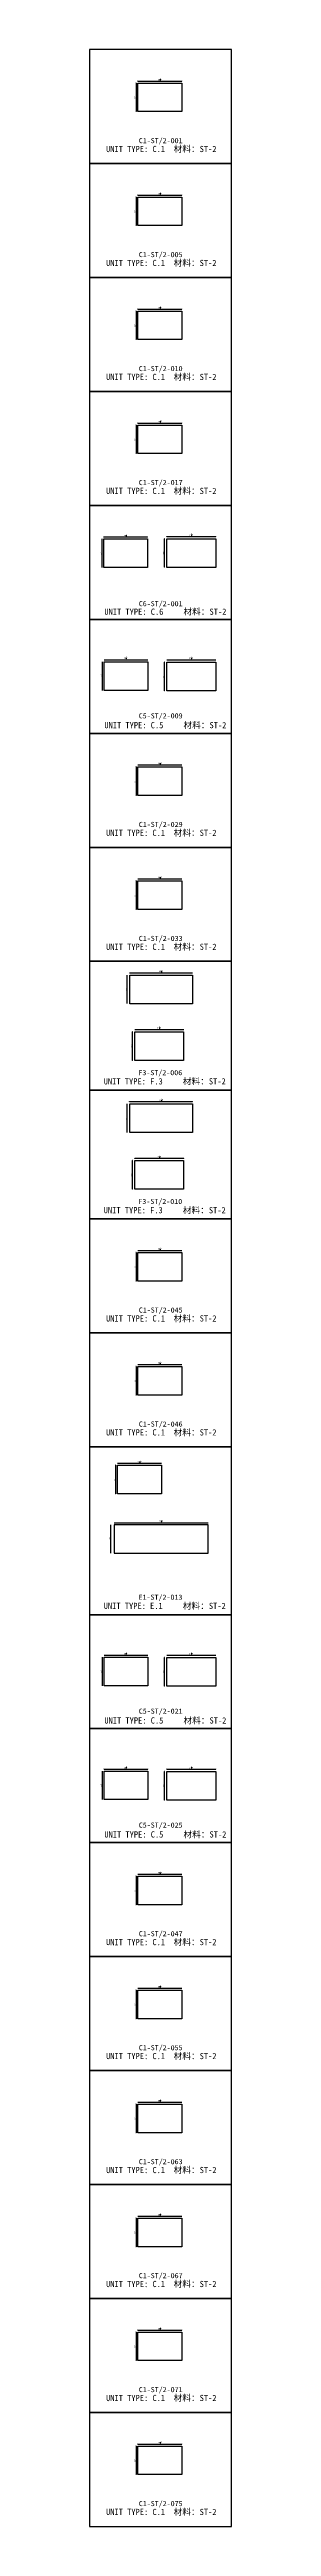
# Model space of a CAD drawing. Header units: millimetres. Extents: x -46966 to 138077, y -48408 to 2116.
# Drawn here: x -30747 to -27955, y -47972 to 483 of the extents above; entities that cross this region are included whole.
import ezdxf
from ezdxf.enums import TextEntityAlignment as Align

# ---------------------------------------------------------------- set-up
doc = ezdxf.new("R2010")
doc.units = ezdxf.units.MM
doc.layers.add('PART_NUMBER', color=3, linetype='Continuous')
doc.styles.add('样式 1', font='')
doc.styles.get('样式 1').set_extended_font_data('NSimSun')
doc.dimstyles.new('副本 ISO-25', dxfattribs={"dimtxt": 25, "dimasz": 10, "dimexe": 1.5, "dimexo": 0.5, "dimtad": 1, "dimlfac": 0.03937, "dimlunit": 5, "dimtxsty": '样式 1', "dimblk": 'ARCHTICK', "dimcen": 2.5, "dimclrd": 256, "dimclrt": 1, "dimazin": 3, "dimtfac": 1, "dimtmove": 0, "dimatfit": 3, "dimfxlon": 1})

# ---------------------------------------------------------------- blocks, each defined once
blk = doc.blocks.new('_ArchTick')
at = {"color": 0, "linetype": 'ByBlock', "const_width": 0.15}
blk.add_lwpolyline([(-0.5, -0.5), (0.5, 0.5)], dxfattribs=at)
blk = doc.blocks.new('*D211')
at = {"color": 0, "lineweight": -2, "transparency": 16777216}
for p, q in [((-29794, -135), (-29794, -132)), ((-28934, -135), (-28934, -132))]:
    blk.add_line(p, q, dxfattribs=at)
at = {"lineweight": -2, "transparency": 16777216}
blk.add_line((-29794, -134), (-28934, -134), dxfattribs=at)
at = {"layer": 'Defpoints', "color": 0, "transparency": 16777216}
for p in [(-29794, -173), (-28934, -134), (-28934, -173)]:
    blk.add_point(p, dxfattribs=at)
at = {"lineweight": -2, "transparency": 16777216, "xscale": 10, "yscale": 10, "zscale": 10, "rotation": 180}
blk.add_blockref('_ArchTick', (-29794, -134), dxfattribs=at)
at = {"lineweight": -2, "transparency": 16777216, "xscale": 10, "yscale": 10, "zscale": 10}
blk.add_blockref('_ArchTick', (-28934, -134), dxfattribs=at)
at = {"color": 1, "transparency": 16777216, "insert": (-29364, -105), "char_height": 25, "attachment_point": 5, "style": '样式 1'}
blk.add_mtext('\\A1;33{\\H1x;\\S7/8;}"', dxfattribs=at)
blk = doc.blocks.new('*D212')
at = {"color": 0, "lineweight": -2, "transparency": 16777216}
for p, q in [((-29830, -173), (-29832, -173)), ((-29830, -732), (-29832, -732))]:
    blk.add_line(p, q, dxfattribs=at)
at = {"lineweight": -2, "transparency": 16777216}
blk.add_line((-29831, -173), (-29831, -732), dxfattribs=at)
at = {"layer": 'Defpoints', "color": 0, "transparency": 16777216}
for p in [(-29794, -173), (-29831, -732), (-29794, -732)]:
    blk.add_point(p, dxfattribs=at)
at = {"lineweight": -2, "transparency": 16777216, "xscale": 10, "yscale": 10, "zscale": 10}
for p, rotation in [((-29831, -173), 90), ((-29831, -732), 270)]:
    blk.add_blockref('_ArchTick', p, dxfattribs=dict(at, rotation=rotation))
at = {"color": 1, "transparency": 16777216, "insert": (-29844, -453), "char_height": 25, "attachment_point": 5, "rotation": 90, "style": '样式 1'}
blk.add_mtext('\\A1;22"', dxfattribs=at)
blk = doc.blocks.new('*D220')
at = {"color": 0, "lineweight": -2, "transparency": 16777216}
for p, q in [((-29794, -2364), (-29794, -2362)), ((-28934, -2364), (-28934, -2362))]:
    blk.add_line(p, q, dxfattribs=at)
at = {"lineweight": -2, "transparency": 16777216}
blk.add_line((-29794, -2363), (-28934, -2363), dxfattribs=at)
at = {"layer": 'Defpoints', "color": 0, "transparency": 16777216}
for p in [(-29794, -2403), (-28934, -2363), (-28934, -2403)]:
    blk.add_point(p, dxfattribs=at)
at = {"lineweight": -2, "transparency": 16777216, "xscale": 10, "yscale": 10, "zscale": 10, "rotation": 180}
blk.add_blockref('_ArchTick', (-29794, -2363), dxfattribs=at)
at = {"lineweight": -2, "transparency": 16777216, "xscale": 10, "yscale": 10, "zscale": 10}
blk.add_blockref('_ArchTick', (-28934, -2363), dxfattribs=at)
at = {"color": 1, "transparency": 16777216, "insert": (-29364, -2334), "char_height": 25, "attachment_point": 5, "style": '样式 1'}
blk.add_mtext('\\A1;33{\\H1x;\\S7/8;}"', dxfattribs=at)
blk = doc.blocks.new('*D221')
at = {"color": 0, "lineweight": -2, "transparency": 16777216}
for p, q in [((-29830, -2403), (-29832, -2403)), ((-29830, -2962), (-29832, -2962))]:
    blk.add_line(p, q, dxfattribs=at)
at = {"lineweight": -2, "transparency": 16777216}
blk.add_line((-29831, -2403), (-29831, -2962), dxfattribs=at)
at = {"layer": 'Defpoints', "color": 0, "transparency": 16777216}
for p in [(-29794, -2403), (-29831, -2962), (-29794, -2962)]:
    blk.add_point(p, dxfattribs=at)
at = {"lineweight": -2, "transparency": 16777216, "xscale": 10, "yscale": 10, "zscale": 10}
for p, rotation in [((-29831, -2403), 90), ((-29831, -2962), 270)]:
    blk.add_blockref('_ArchTick', p, dxfattribs=dict(at, rotation=rotation))
at = {"color": 1, "transparency": 16777216, "insert": (-29844, -2682), "char_height": 25, "attachment_point": 5, "rotation": 90, "style": '样式 1'}
blk.add_mtext('\\A1;22"', dxfattribs=at)
blk = doc.blocks.new('*D229')
at = {"color": 0, "lineweight": -2, "transparency": 16777216}
for p, q in [((-29794, -4594), (-29794, -4592)), ((-28934, -4594), (-28934, -4592))]:
    blk.add_line(p, q, dxfattribs=at)
at = {"lineweight": -2, "transparency": 16777216}
blk.add_line((-29794, -4593), (-28934, -4593), dxfattribs=at)
at = {"layer": 'Defpoints', "color": 0, "transparency": 16777216}
for p in [(-29794, -4632), (-28934, -4593), (-28934, -4632)]:
    blk.add_point(p, dxfattribs=at)
at = {"lineweight": -2, "transparency": 16777216, "xscale": 10, "yscale": 10, "zscale": 10, "rotation": 180}
blk.add_blockref('_ArchTick', (-29794, -4593), dxfattribs=at)
at = {"lineweight": -2, "transparency": 16777216, "xscale": 10, "yscale": 10, "zscale": 10}
blk.add_blockref('_ArchTick', (-28934, -4593), dxfattribs=at)
at = {"color": 1, "transparency": 16777216, "insert": (-29364, -4564), "char_height": 25, "attachment_point": 5, "style": '样式 1'}
blk.add_mtext('\\A1;33{\\H1x;\\S7/8;}"', dxfattribs=at)
blk = doc.blocks.new('*D230')
at = {"color": 0, "lineweight": -2, "transparency": 16777216}
for p, q in [((-29830, -4632), (-29832, -4632)), ((-29830, -5191), (-29832, -5191))]:
    blk.add_line(p, q, dxfattribs=at)
at = {"lineweight": -2, "transparency": 16777216}
blk.add_line((-29831, -4632), (-29831, -5191), dxfattribs=at)
at = {"layer": 'Defpoints', "color": 0, "transparency": 16777216}
for p in [(-29794, -4632), (-29831, -5191), (-29794, -5191)]:
    blk.add_point(p, dxfattribs=at)
at = {"lineweight": -2, "transparency": 16777216, "xscale": 10, "yscale": 10, "zscale": 10}
for p, rotation in [((-29831, -4632), 90), ((-29831, -5191), 270)]:
    blk.add_blockref('_ArchTick', p, dxfattribs=dict(at, rotation=rotation))
at = {"color": 1, "transparency": 16777216, "insert": (-29844, -4912), "char_height": 25, "attachment_point": 5, "rotation": 90, "style": '样式 1'}
blk.add_mtext('\\A1;22"', dxfattribs=at)
blk = doc.blocks.new('*D238')
at = {"color": 0, "lineweight": -2, "transparency": 16777216}
for p, q in [((-29794, -6824), (-29794, -6821)), ((-28934, -6824), (-28934, -6821))]:
    blk.add_line(p, q, dxfattribs=at)
at = {"lineweight": -2, "transparency": 16777216}
blk.add_line((-29794, -6823), (-28934, -6823), dxfattribs=at)
at = {"layer": 'Defpoints', "color": 0, "transparency": 16777216}
for p in [(-29794, -6862), (-28934, -6823), (-28934, -6862)]:
    blk.add_point(p, dxfattribs=at)
at = {"lineweight": -2, "transparency": 16777216, "xscale": 10, "yscale": 10, "zscale": 10, "rotation": 180}
blk.add_blockref('_ArchTick', (-29794, -6823), dxfattribs=at)
at = {"lineweight": -2, "transparency": 16777216, "xscale": 10, "yscale": 10, "zscale": 10}
blk.add_blockref('_ArchTick', (-28934, -6823), dxfattribs=at)
at = {"color": 1, "transparency": 16777216, "insert": (-29364, -6794), "char_height": 25, "attachment_point": 5, "style": '样式 1'}
blk.add_mtext('\\A1;33{\\H1x;\\S7/8;}"', dxfattribs=at)
blk = doc.blocks.new('*D239')
at = {"color": 0, "lineweight": -2, "transparency": 16777216}
for p, q in [((-29830, -6862), (-29832, -6862)), ((-29830, -7421), (-29832, -7421))]:
    blk.add_line(p, q, dxfattribs=at)
at = {"lineweight": -2, "transparency": 16777216}
blk.add_line((-29831, -6862), (-29831, -7421), dxfattribs=at)
at = {"layer": 'Defpoints', "color": 0, "transparency": 16777216}
for p in [(-29794, -6862), (-29831, -7421), (-29794, -7421)]:
    blk.add_point(p, dxfattribs=at)
at = {"lineweight": -2, "transparency": 16777216, "xscale": 10, "yscale": 10, "zscale": 10}
for p, rotation in [((-29831, -6862), 90), ((-29831, -7421), 270)]:
    blk.add_blockref('_ArchTick', p, dxfattribs=dict(at, rotation=rotation))
at = {"color": 1, "transparency": 16777216, "insert": (-29844, -7141), "char_height": 25, "attachment_point": 5, "rotation": 90, "style": '样式 1'}
blk.add_mtext('\\A1;22"', dxfattribs=at)
blk = doc.blocks.new('*D250')
at = {"color": 0, "lineweight": -2, "transparency": 16777216}
for p, q in [((-30459, -11456), (-30459, -11453)), ((-29598, -11456), (-29598, -11453))]:
    blk.add_line(p, q, dxfattribs=at)
at = {"lineweight": -2, "transparency": 16777216}
blk.add_line((-30459, -11455), (-29598, -11455), dxfattribs=at)
at = {"layer": 'Defpoints', "color": 0, "transparency": 16777216}
for p in [(-30459, -11494), (-29598, -11455), (-29598, -11494)]:
    blk.add_point(p, dxfattribs=at)
at = {"lineweight": -2, "transparency": 16777216, "xscale": 10, "yscale": 10, "zscale": 10, "rotation": 180}
blk.add_blockref('_ArchTick', (-30459, -11455), dxfattribs=at)
at = {"lineweight": -2, "transparency": 16777216, "xscale": 10, "yscale": 10, "zscale": 10}
blk.add_blockref('_ArchTick', (-29598, -11455), dxfattribs=at)
at = {"color": 1, "transparency": 16777216, "insert": (-30029, -11426), "char_height": 25, "attachment_point": 5, "style": '样式 1'}
blk.add_mtext('\\A1;33{\\H1x;\\S7/8;}"', dxfattribs=at)
blk = doc.blocks.new('*D251')
at = {"color": 0, "lineweight": -2, "transparency": 16777216}
for p, q in [((-30494, -11494), (-30497, -11494)), ((-30494, -12053), (-30497, -12053))]:
    blk.add_line(p, q, dxfattribs=at)
at = {"lineweight": -2, "transparency": 16777216}
blk.add_line((-30495, -11494), (-30495, -12053), dxfattribs=at)
at = {"layer": 'Defpoints', "color": 0, "transparency": 16777216}
for p in [(-30459, -11494), (-30495, -12053), (-30459, -12053)]:
    blk.add_point(p, dxfattribs=at)
at = {"lineweight": -2, "transparency": 16777216, "xscale": 10, "yscale": 10, "zscale": 10}
for p, rotation in [((-30495, -11494), 90), ((-30495, -12053), 270)]:
    blk.add_blockref('_ArchTick', p, dxfattribs=dict(at, rotation=rotation))
at = {"color": 1, "transparency": 16777216, "insert": (-30508, -11774), "char_height": 25, "attachment_point": 5, "rotation": 90, "style": '样式 1'}
blk.add_mtext('\\A1;22"', dxfattribs=at)
blk = doc.blocks.new('*D252')
at = {"color": 0, "lineweight": -2, "transparency": 16777216}
for p, q in [((-29227, -11456), (-29227, -11453)), ((-28268, -11456), (-28268, -11453))]:
    blk.add_line(p, q, dxfattribs=at)
at = {"lineweight": -2, "transparency": 16777216}
blk.add_line((-29227, -11455), (-28268, -11455), dxfattribs=at)
at = {"layer": 'Defpoints', "color": 0, "transparency": 16777216}
for p in [(-29227, -11502), (-28268, -11455), (-28268, -11502)]:
    blk.add_point(p, dxfattribs=at)
at = {"lineweight": -2, "transparency": 16777216, "xscale": 10, "yscale": 10, "zscale": 10, "rotation": 180}
blk.add_blockref('_ArchTick', (-29227, -11455), dxfattribs=at)
at = {"lineweight": -2, "transparency": 16777216, "xscale": 10, "yscale": 10, "zscale": 10}
blk.add_blockref('_ArchTick', (-28268, -11455), dxfattribs=at)
at = {"color": 1, "transparency": 16777216, "insert": (-28748, -11426), "char_height": 25, "attachment_point": 5, "style": '样式 1'}
blk.add_mtext('\\A1;37{\\H1x;\\S3/4;}"', dxfattribs=at)
blk = doc.blocks.new('*D253')
at = {"color": 0, "lineweight": -2, "transparency": 16777216}
for p, q in [((-29274, -11502), (-29277, -11502)), ((-29274, -12061), (-29277, -12061))]:
    blk.add_line(p, q, dxfattribs=at)
at = {"lineweight": -2, "transparency": 16777216}
blk.add_line((-29275, -12061), (-29275, -11502), dxfattribs=at)
at = {"layer": 'Defpoints', "color": 0, "transparency": 16777216}
for p in [(-29275, -11502), (-29227, -11502), (-29227, -12061)]:
    blk.add_point(p, dxfattribs=at)
at = {"lineweight": -2, "transparency": 16777216, "xscale": 10, "yscale": 10, "zscale": 10}
for p, rotation in [((-29275, -11502), 90), ((-29275, -12061), 270)]:
    blk.add_blockref('_ArchTick', p, dxfattribs=dict(at, rotation=rotation))
at = {"color": 1, "transparency": 16777216, "insert": (-29288, -11781), "char_height": 25, "attachment_point": 5, "rotation": 90, "style": '样式 1'}
blk.add_mtext('\\A1;22"', dxfattribs=at)
blk = doc.blocks.new('*D248')
at = {"color": 0, "lineweight": -2, "transparency": 16777216}
for p, q in [((-30464, -9053), (-30464, -9051)), ((-29603, -9053), (-29603, -9051))]:
    blk.add_line(p, q, dxfattribs=at)
at = {"lineweight": -2, "transparency": 16777216}
blk.add_line((-30464, -9052), (-29603, -9052), dxfattribs=at)
at = {"layer": 'Defpoints', "color": 0, "transparency": 16777216}
for p in [(-30464, -9092), (-29603, -9052), (-29603, -9092)]:
    blk.add_point(p, dxfattribs=at)
at = {"lineweight": -2, "transparency": 16777216, "xscale": 10, "yscale": 10, "zscale": 10, "rotation": 180}
blk.add_blockref('_ArchTick', (-30464, -9052), dxfattribs=at)
at = {"lineweight": -2, "transparency": 16777216, "xscale": 10, "yscale": 10, "zscale": 10}
blk.add_blockref('_ArchTick', (-29603, -9052), dxfattribs=at)
at = {"color": 1, "transparency": 16777216, "insert": (-30034, -9023), "char_height": 25, "attachment_point": 5, "style": '样式 1'}
blk.add_mtext('\\A1;33{\\H1x;\\S7/8;}"', dxfattribs=at)
blk = doc.blocks.new('*D249')
at = {"color": 0, "lineweight": -2, "transparency": 16777216}
for p, q in [((-30500, -9092), (-30502, -9092)), ((-30500, -9650), (-30502, -9650))]:
    blk.add_line(p, q, dxfattribs=at)
at = {"lineweight": -2, "transparency": 16777216}
blk.add_line((-30501, -9092), (-30501, -9650), dxfattribs=at)
at = {"layer": 'Defpoints', "color": 0, "transparency": 16777216}
for p in [(-30464, -9092), (-30501, -9650), (-30464, -9650)]:
    blk.add_point(p, dxfattribs=at)
at = {"lineweight": -2, "transparency": 16777216, "xscale": 10, "yscale": 10, "zscale": 10}
for p, rotation in [((-30501, -9092), 90), ((-30501, -9650), 270)]:
    blk.add_blockref('_ArchTick', p, dxfattribs=dict(at, rotation=rotation))
at = {"color": 1, "transparency": 16777216, "insert": (-30514, -9371), "char_height": 25, "attachment_point": 5, "rotation": 90, "style": '样式 1'}
blk.add_mtext('\\A1;22"', dxfattribs=at)
blk = doc.blocks.new('*D258')
at = {"color": 0, "lineweight": -2, "transparency": 16777216}
for p, q in [((-29227, -9042), (-29227, -9039)), ((-28268, -9042), (-28268, -9039))]:
    blk.add_line(p, q, dxfattribs=at)
at = {"lineweight": -2, "transparency": 16777216}
blk.add_line((-29227, -9041), (-28268, -9041), dxfattribs=at)
at = {"layer": 'Defpoints', "color": 0, "transparency": 16777216}
for p in [(-29227, -9088), (-28268, -9041), (-28268, -9088)]:
    blk.add_point(p, dxfattribs=at)
at = {"lineweight": -2, "transparency": 16777216, "xscale": 10, "yscale": 10, "zscale": 10, "rotation": 180}
blk.add_blockref('_ArchTick', (-29227, -9041), dxfattribs=at)
at = {"lineweight": -2, "transparency": 16777216, "xscale": 10, "yscale": 10, "zscale": 10}
blk.add_blockref('_ArchTick', (-28268, -9041), dxfattribs=at)
at = {"color": 1, "transparency": 16777216, "insert": (-28748, -9012), "char_height": 25, "attachment_point": 5, "style": '样式 1'}
blk.add_mtext('\\A1;37{\\H1x;\\S3/4;}"', dxfattribs=at)
blk = doc.blocks.new('*D259')
at = {"color": 0, "lineweight": -2, "transparency": 16777216}
for p, q in [((-29274, -9088), (-29277, -9088)), ((-29274, -9646), (-29277, -9646))]:
    blk.add_line(p, q, dxfattribs=at)
at = {"lineweight": -2, "transparency": 16777216}
blk.add_line((-29275, -9646), (-29275, -9088), dxfattribs=at)
at = {"layer": 'Defpoints', "color": 0, "transparency": 16777216}
for p in [(-29275, -9088), (-29227, -9088), (-29227, -9646)]:
    blk.add_point(p, dxfattribs=at)
at = {"lineweight": -2, "transparency": 16777216, "xscale": 10, "yscale": 10, "zscale": 10}
for p, rotation in [((-29275, -9088), 90), ((-29275, -9646), 270)]:
    blk.add_blockref('_ArchTick', p, dxfattribs=dict(at, rotation=rotation))
at = {"color": 1, "transparency": 16777216, "insert": (-29288, -9367), "char_height": 25, "attachment_point": 5, "rotation": 90, "style": '样式 1'}
blk.add_mtext('\\A1;22"', dxfattribs=at)
blk = doc.blocks.new('*D270')
at = {"color": 0, "lineweight": -2, "transparency": 16777216}
for p, q in [((-29794, -13512), (-29794, -13510)), ((-28934, -13512), (-28934, -13510))]:
    blk.add_line(p, q, dxfattribs=at)
at = {"lineweight": -2, "transparency": 16777216}
blk.add_line((-29794, -13511), (-28934, -13511), dxfattribs=at)
at = {"layer": 'Defpoints', "color": 0, "transparency": 16777216}
for p in [(-29794, -13551), (-28934, -13511), (-28934, -13551)]:
    blk.add_point(p, dxfattribs=at)
at = {"lineweight": -2, "transparency": 16777216, "xscale": 10, "yscale": 10, "zscale": 10, "rotation": 180}
blk.add_blockref('_ArchTick', (-29794, -13511), dxfattribs=at)
at = {"lineweight": -2, "transparency": 16777216, "xscale": 10, "yscale": 10, "zscale": 10}
blk.add_blockref('_ArchTick', (-28934, -13511), dxfattribs=at)
at = {"color": 1, "transparency": 16777216, "insert": (-29364, -13482), "char_height": 25, "attachment_point": 5, "style": '样式 1'}
blk.add_mtext('\\A1;33{\\H1x;\\S7/8;}"', dxfattribs=at)
blk = doc.blocks.new('*D271')
at = {"color": 0, "lineweight": -2, "transparency": 16777216}
for p, q in [((-29830, -13551), (-29832, -13551)), ((-29830, -14110), (-29832, -14110))]:
    blk.add_line(p, q, dxfattribs=at)
at = {"lineweight": -2, "transparency": 16777216}
blk.add_line((-29831, -13551), (-29831, -14110), dxfattribs=at)
at = {"layer": 'Defpoints', "color": 0, "transparency": 16777216}
for p in [(-29794, -13551), (-29831, -14110), (-29794, -14110)]:
    blk.add_point(p, dxfattribs=at)
at = {"lineweight": -2, "transparency": 16777216, "xscale": 10, "yscale": 10, "zscale": 10}
for p, rotation in [((-29831, -13551), 90), ((-29831, -14110), 270)]:
    blk.add_blockref('_ArchTick', p, dxfattribs=dict(at, rotation=rotation))
at = {"color": 1, "transparency": 16777216, "insert": (-29844, -13830), "char_height": 25, "attachment_point": 5, "rotation": 90, "style": '样式 1'}
blk.add_mtext('\\A1;22"', dxfattribs=at)
blk = doc.blocks.new('*D280')
at = {"color": 0, "lineweight": -2, "transparency": 16777216}
for p, q in [((-29794, -15742), (-29794, -15739)), ((-28934, -15742), (-28934, -15739))]:
    blk.add_line(p, q, dxfattribs=at)
at = {"lineweight": -2, "transparency": 16777216}
blk.add_line((-29794, -15741), (-28934, -15741), dxfattribs=at)
at = {"layer": 'Defpoints', "color": 0, "transparency": 16777216}
for p in [(-29794, -15780), (-28934, -15741), (-28934, -15780)]:
    blk.add_point(p, dxfattribs=at)
at = {"lineweight": -2, "transparency": 16777216, "xscale": 10, "yscale": 10, "zscale": 10, "rotation": 180}
blk.add_blockref('_ArchTick', (-29794, -15741), dxfattribs=at)
at = {"lineweight": -2, "transparency": 16777216, "xscale": 10, "yscale": 10, "zscale": 10}
blk.add_blockref('_ArchTick', (-28934, -15741), dxfattribs=at)
at = {"color": 1, "transparency": 16777216, "insert": (-29364, -15712), "char_height": 25, "attachment_point": 5, "style": '样式 1'}
blk.add_mtext('\\A1;33{\\H1x;\\S7/8;}"', dxfattribs=at)
blk = doc.blocks.new('*D281')
at = {"color": 0, "lineweight": -2, "transparency": 16777216}
for p, q in [((-29830, -15780), (-29832, -15780)), ((-29830, -16339), (-29832, -16339))]:
    blk.add_line(p, q, dxfattribs=at)
at = {"lineweight": -2, "transparency": 16777216}
blk.add_line((-29831, -15780), (-29831, -16339), dxfattribs=at)
at = {"layer": 'Defpoints', "color": 0, "transparency": 16777216}
for p in [(-29794, -15780), (-29831, -16339), (-29794, -16339)]:
    blk.add_point(p, dxfattribs=at)
at = {"lineweight": -2, "transparency": 16777216, "xscale": 10, "yscale": 10, "zscale": 10}
for p, rotation in [((-29831, -15780), 90), ((-29831, -16339), 270)]:
    blk.add_blockref('_ArchTick', p, dxfattribs=dict(at, rotation=rotation))
at = {"color": 1, "transparency": 16777216, "insert": (-29844, -16060), "char_height": 25, "attachment_point": 5, "rotation": 90, "style": '样式 1'}
blk.add_mtext('\\A1;22"', dxfattribs=at)
blk = doc.blocks.new('*D290')
at = {"color": 0, "lineweight": -2, "transparency": 16777216}
for p, q in [((-29956, -17580), (-29956, -17577)), ((-28721, -17580), (-28721, -17577))]:
    blk.add_line(p, q, dxfattribs=at)
at = {"lineweight": -2, "transparency": 16777216}
blk.add_line((-29956, -17579), (-28721, -17579), dxfattribs=at)
at = {"layer": 'Defpoints', "color": 0, "transparency": 16777216}
for p in [(-29956, -17623), (-28721, -17579), (-28721, -17623)]:
    blk.add_point(p, dxfattribs=at)
at = {"lineweight": -2, "transparency": 16777216, "xscale": 10, "yscale": 10, "zscale": 10, "rotation": 180}
blk.add_blockref('_ArchTick', (-29956, -17579), dxfattribs=at)
at = {"lineweight": -2, "transparency": 16777216, "xscale": 10, "yscale": 10, "zscale": 10}
blk.add_blockref('_ArchTick', (-28721, -17579), dxfattribs=at)
at = {"color": 1, "transparency": 16777216, "insert": (-29338, -17550), "char_height": 25, "attachment_point": 5, "style": '样式 1'}
blk.add_mtext('\\A1;48{\\H1x;\\S5/8;}"', dxfattribs=at)
blk = doc.blocks.new('*D291')
at = {"color": 0, "lineweight": -2, "transparency": 16777216}
for p, q in [((-30002, -17623), (-30005, -17623)), ((-30002, -18182), (-30005, -18182))]:
    blk.add_line(p, q, dxfattribs=at)
at = {"lineweight": -2, "transparency": 16777216}
blk.add_line((-30003, -18182), (-30003, -17623), dxfattribs=at)
at = {"layer": 'Defpoints', "color": 0, "transparency": 16777216}
for p in [(-30003, -17623), (-29956, -17623), (-29956, -18182)]:
    blk.add_point(p, dxfattribs=at)
at = {"lineweight": -2, "transparency": 16777216, "xscale": 10, "yscale": 10, "zscale": 10}
for p, rotation in [((-30003, -17623), 90), ((-30003, -18182), 270)]:
    blk.add_blockref('_ArchTick', p, dxfattribs=dict(at, rotation=rotation))
at = {"color": 1, "transparency": 16777216, "insert": (-30017, -17903), "char_height": 25, "attachment_point": 5, "rotation": 90, "style": '样式 1'}
blk.add_mtext('\\A1;22"', dxfattribs=at)
blk = doc.blocks.new('*D292')
at = {"color": 0, "lineweight": -2, "transparency": 16777216}
for p, q in [((-29855, -18687), (-29855, -18685)), ((-28896, -18687), (-28896, -18685))]:
    blk.add_line(p, q, dxfattribs=at)
at = {"lineweight": -2, "transparency": 16777216}
blk.add_line((-29855, -18686), (-28896, -18686), dxfattribs=at)
at = {"layer": 'Defpoints', "color": 0, "transparency": 16777216}
for p in [(-29855, -18733), (-28896, -18686), (-28896, -18733)]:
    blk.add_point(p, dxfattribs=at)
at = {"lineweight": -2, "transparency": 16777216, "xscale": 10, "yscale": 10, "zscale": 10, "rotation": 180}
blk.add_blockref('_ArchTick', (-29855, -18686), dxfattribs=at)
at = {"lineweight": -2, "transparency": 16777216, "xscale": 10, "yscale": 10, "zscale": 10}
blk.add_blockref('_ArchTick', (-28896, -18686), dxfattribs=at)
at = {"color": 1, "transparency": 16777216, "insert": (-29376, -18657), "char_height": 25, "attachment_point": 5, "style": '样式 1'}
blk.add_mtext('\\A1;37{\\H1x;\\S3/4;}"', dxfattribs=at)
blk = doc.blocks.new('*D293')
at = {"color": 0, "lineweight": -2, "transparency": 16777216}
for p, q in [((-29902, -18733), (-29905, -18733)), ((-29902, -19292), (-29905, -19292))]:
    blk.add_line(p, q, dxfattribs=at)
at = {"lineweight": -2, "transparency": 16777216}
blk.add_line((-29903, -19292), (-29903, -18733), dxfattribs=at)
at = {"layer": 'Defpoints', "color": 0, "transparency": 16777216}
for p in [(-29903, -18733), (-29855, -18733), (-29855, -19292)]:
    blk.add_point(p, dxfattribs=at)
at = {"lineweight": -2, "transparency": 16777216, "xscale": 10, "yscale": 10, "zscale": 10}
for p, rotation in [((-29903, -18733), 90), ((-29903, -19292), 270)]:
    blk.add_blockref('_ArchTick', p, dxfattribs=dict(at, rotation=rotation))
at = {"color": 1, "transparency": 16777216, "insert": (-29916, -19012), "char_height": 25, "attachment_point": 5, "rotation": 90, "style": '样式 1'}
blk.add_mtext('\\A1;22"', dxfattribs=at)
blk = doc.blocks.new('*D302')
at = {"color": 0, "lineweight": -2, "transparency": 16777216}
for p, q in [((-29956, -20100), (-29956, -20098)), ((-28721, -20100), (-28721, -20098))]:
    blk.add_line(p, q, dxfattribs=at)
at = {"lineweight": -2, "transparency": 16777216}
blk.add_line((-29956, -20099), (-28721, -20099), dxfattribs=at)
at = {"layer": 'Defpoints', "color": 0, "transparency": 16777216}
for p in [(-29956, -20144), (-28721, -20099), (-28721, -20144)]:
    blk.add_point(p, dxfattribs=at)
at = {"lineweight": -2, "transparency": 16777216, "xscale": 10, "yscale": 10, "zscale": 10, "rotation": 180}
blk.add_blockref('_ArchTick', (-29956, -20099), dxfattribs=at)
at = {"lineweight": -2, "transparency": 16777216, "xscale": 10, "yscale": 10, "zscale": 10}
blk.add_blockref('_ArchTick', (-28721, -20099), dxfattribs=at)
at = {"color": 1, "transparency": 16777216, "insert": (-29338, -20070), "char_height": 25, "attachment_point": 5, "style": '样式 1'}
blk.add_mtext('\\A1;48{\\H1x;\\S5/8;}"', dxfattribs=at)
blk = doc.blocks.new('*D303')
at = {"color": 0, "lineweight": -2, "transparency": 16777216}
for p, q in [((-30002, -20144), (-30005, -20144)), ((-30002, -20703), (-30005, -20703))]:
    blk.add_line(p, q, dxfattribs=at)
at = {"lineweight": -2, "transparency": 16777216}
blk.add_line((-30003, -20703), (-30003, -20144), dxfattribs=at)
at = {"layer": 'Defpoints', "color": 0, "transparency": 16777216}
for p in [(-30003, -20144), (-29956, -20144), (-29956, -20703)]:
    blk.add_point(p, dxfattribs=at)
at = {"lineweight": -2, "transparency": 16777216, "xscale": 10, "yscale": 10, "zscale": 10}
for p, rotation in [((-30003, -20144), 90), ((-30003, -20703), 270)]:
    blk.add_blockref('_ArchTick', p, dxfattribs=dict(at, rotation=rotation))
at = {"color": 1, "transparency": 16777216, "insert": (-30017, -20423), "char_height": 25, "attachment_point": 5, "rotation": 90, "style": '样式 1'}
blk.add_mtext('\\A1;22"', dxfattribs=at)
blk = doc.blocks.new('*D304')
at = {"color": 0, "lineweight": -2, "transparency": 16777216}
for p, q in [((-29855, -21208), (-29855, -21205)), ((-28896, -21208), (-28896, -21205))]:
    blk.add_line(p, q, dxfattribs=at)
at = {"lineweight": -2, "transparency": 16777216}
blk.add_line((-29855, -21207), (-28896, -21207), dxfattribs=at)
at = {"layer": 'Defpoints', "color": 0, "transparency": 16777216}
for p in [(-29855, -21253), (-28896, -21207), (-28896, -21253)]:
    blk.add_point(p, dxfattribs=at)
at = {"lineweight": -2, "transparency": 16777216, "xscale": 10, "yscale": 10, "zscale": 10, "rotation": 180}
blk.add_blockref('_ArchTick', (-29855, -21207), dxfattribs=at)
at = {"lineweight": -2, "transparency": 16777216, "xscale": 10, "yscale": 10, "zscale": 10}
blk.add_blockref('_ArchTick', (-28896, -21207), dxfattribs=at)
at = {"color": 1, "transparency": 16777216, "insert": (-29376, -21177), "char_height": 25, "attachment_point": 5, "style": '样式 1'}
blk.add_mtext('\\A1;37{\\H1x;\\S3/4;}"', dxfattribs=at)
blk = doc.blocks.new('*D305')
at = {"color": 0, "lineweight": -2, "transparency": 16777216}
for p, q in [((-29902, -21253), (-29905, -21253)), ((-29902, -21812), (-29905, -21812))]:
    blk.add_line(p, q, dxfattribs=at)
at = {"lineweight": -2, "transparency": 16777216}
blk.add_line((-29903, -21812), (-29903, -21253), dxfattribs=at)
at = {"layer": 'Defpoints', "color": 0, "transparency": 16777216}
for p in [(-29903, -21253), (-29855, -21253), (-29855, -21812)]:
    blk.add_point(p, dxfattribs=at)
at = {"lineweight": -2, "transparency": 16777216, "xscale": 10, "yscale": 10, "zscale": 10}
for p, rotation in [((-29903, -21253), 90), ((-29903, -21812), 270)]:
    blk.add_blockref('_ArchTick', p, dxfattribs=dict(at, rotation=rotation))
at = {"color": 1, "transparency": 16777216, "insert": (-29916, -21533), "char_height": 25, "attachment_point": 5, "rotation": 90, "style": '样式 1'}
blk.add_mtext('\\A1;22"', dxfattribs=at)
blk = doc.blocks.new('*D314')
at = {"color": 0, "lineweight": -2, "transparency": 16777216}
for p, q in [((-29794, -23012), (-29794, -23010)), ((-28934, -23012), (-28934, -23010))]:
    blk.add_line(p, q, dxfattribs=at)
at = {"lineweight": -2, "transparency": 16777216}
blk.add_line((-29794, -23011), (-28934, -23011), dxfattribs=at)
at = {"layer": 'Defpoints', "color": 0, "transparency": 16777216}
for p in [(-29794, -23051), (-28934, -23011), (-28934, -23051)]:
    blk.add_point(p, dxfattribs=at)
at = {"lineweight": -2, "transparency": 16777216, "xscale": 10, "yscale": 10, "zscale": 10, "rotation": 180}
blk.add_blockref('_ArchTick', (-29794, -23011), dxfattribs=at)
at = {"lineweight": -2, "transparency": 16777216, "xscale": 10, "yscale": 10, "zscale": 10}
blk.add_blockref('_ArchTick', (-28934, -23011), dxfattribs=at)
at = {"color": 1, "transparency": 16777216, "insert": (-29364, -22982), "char_height": 25, "attachment_point": 5, "style": '样式 1'}
blk.add_mtext('\\A1;33{\\H1x;\\S7/8;}"', dxfattribs=at)
blk = doc.blocks.new('*D315')
at = {"color": 0, "lineweight": -2, "transparency": 16777216}
for p, q in [((-29830, -23051), (-29832, -23051)), ((-29830, -23610), (-29832, -23610))]:
    blk.add_line(p, q, dxfattribs=at)
at = {"lineweight": -2, "transparency": 16777216}
blk.add_line((-29831, -23051), (-29831, -23610), dxfattribs=at)
at = {"layer": 'Defpoints', "color": 0, "transparency": 16777216}
for p in [(-29794, -23051), (-29831, -23610), (-29794, -23610)]:
    blk.add_point(p, dxfattribs=at)
at = {"lineweight": -2, "transparency": 16777216, "xscale": 10, "yscale": 10, "zscale": 10}
for p, rotation in [((-29831, -23051), 90), ((-29831, -23610), 270)]:
    blk.add_blockref('_ArchTick', p, dxfattribs=dict(at, rotation=rotation))
at = {"color": 1, "transparency": 16777216, "insert": (-29844, -23330), "char_height": 25, "attachment_point": 5, "rotation": 90, "style": '样式 1'}
blk.add_mtext('\\A1;22"', dxfattribs=at)
blk = doc.blocks.new('*D324')
at = {"color": 0, "lineweight": -2, "transparency": 16777216}
for p, q in [((-29794, -25242), (-29794, -25239)), ((-28934, -25242), (-28934, -25239))]:
    blk.add_line(p, q, dxfattribs=at)
at = {"lineweight": -2, "transparency": 16777216}
blk.add_line((-29794, -25241), (-28934, -25241), dxfattribs=at)
at = {"layer": 'Defpoints', "color": 0, "transparency": 16777216}
for p in [(-29794, -25280), (-28934, -25241), (-28934, -25280)]:
    blk.add_point(p, dxfattribs=at)
at = {"lineweight": -2, "transparency": 16777216, "xscale": 10, "yscale": 10, "zscale": 10, "rotation": 180}
blk.add_blockref('_ArchTick', (-29794, -25241), dxfattribs=at)
at = {"lineweight": -2, "transparency": 16777216, "xscale": 10, "yscale": 10, "zscale": 10}
blk.add_blockref('_ArchTick', (-28934, -25241), dxfattribs=at)
at = {"color": 1, "transparency": 16777216, "insert": (-29364, -25212), "char_height": 25, "attachment_point": 5, "style": '样式 1'}
blk.add_mtext('\\A1;33{\\H1x;\\S7/8;}"', dxfattribs=at)
blk = doc.blocks.new('*D325')
at = {"color": 0, "lineweight": -2, "transparency": 16777216}
for p, q in [((-29830, -25280), (-29832, -25280)), ((-29830, -25839), (-29832, -25839))]:
    blk.add_line(p, q, dxfattribs=at)
at = {"lineweight": -2, "transparency": 16777216}
blk.add_line((-29831, -25280), (-29831, -25839), dxfattribs=at)
at = {"layer": 'Defpoints', "color": 0, "transparency": 16777216}
for p in [(-29794, -25280), (-29831, -25839), (-29794, -25839)]:
    blk.add_point(p, dxfattribs=at)
at = {"lineweight": -2, "transparency": 16777216, "xscale": 10, "yscale": 10, "zscale": 10}
for p, rotation in [((-29831, -25280), 90), ((-29831, -25839), 270)]:
    blk.add_blockref('_ArchTick', p, dxfattribs=dict(at, rotation=rotation))
at = {"color": 1, "transparency": 16777216, "insert": (-29844, -25560), "char_height": 25, "attachment_point": 5, "rotation": 90, "style": '样式 1'}
blk.add_mtext('\\A1;22"', dxfattribs=at)
blk = doc.blocks.new('*D332')
at = {"color": 0, "lineweight": -2, "transparency": 16777216}
for p, q in [((-30194, -27174), (-30194, -27171)), ((-29334, -27174), (-29334, -27171))]:
    blk.add_line(p, q, dxfattribs=at)
at = {"lineweight": -2, "transparency": 16777216}
blk.add_line((-30194, -27173), (-29334, -27173), dxfattribs=at)
at = {"layer": 'Defpoints', "color": 0, "transparency": 16777216}
for p in [(-30194, -27212), (-29334, -27173), (-29334, -27212)]:
    blk.add_point(p, dxfattribs=at)
at = {"lineweight": -2, "transparency": 16777216, "xscale": 10, "yscale": 10, "zscale": 10, "rotation": 180}
blk.add_blockref('_ArchTick', (-30194, -27173), dxfattribs=at)
at = {"lineweight": -2, "transparency": 16777216, "xscale": 10, "yscale": 10, "zscale": 10}
blk.add_blockref('_ArchTick', (-29334, -27173), dxfattribs=at)
at = {"color": 1, "transparency": 16777216, "insert": (-29764, -27144), "char_height": 25, "attachment_point": 5, "style": '样式 1'}
blk.add_mtext('\\A1;33{\\H1x;\\S7/8;}"', dxfattribs=at)
blk = doc.blocks.new('*D333')
at = {"color": 0, "lineweight": -2, "transparency": 16777216}
for p, q in [((-30230, -27212), (-30232, -27212)), ((-30230, -27771), (-30232, -27771))]:
    blk.add_line(p, q, dxfattribs=at)
at = {"lineweight": -2, "transparency": 16777216}
blk.add_line((-30231, -27212), (-30231, -27771), dxfattribs=at)
at = {"layer": 'Defpoints', "color": 0, "transparency": 16777216}
for p in [(-30194, -27212), (-30231, -27771), (-30194, -27771)]:
    blk.add_point(p, dxfattribs=at)
at = {"lineweight": -2, "transparency": 16777216, "xscale": 10, "yscale": 10, "zscale": 10}
for p, rotation in [((-30231, -27212), 90), ((-30231, -27771), 270)]:
    blk.add_blockref('_ArchTick', p, dxfattribs=dict(at, rotation=rotation))
at = {"color": 1, "transparency": 16777216, "insert": (-30244, -27491), "char_height": 25, "attachment_point": 5, "rotation": 90, "style": '样式 1'}
blk.add_mtext('\\A1;22"', dxfattribs=at)
blk = doc.blocks.new('*D334')
at = {"color": 0, "lineweight": -2, "transparency": 16777216}
for p, q in [((-30262, -28340), (-30262, -28337)), ((-28414, -28340), (-28414, -28337))]:
    blk.add_line(p, q, dxfattribs=at)
at = {"lineweight": -2, "transparency": 16777216}
blk.add_line((-30262, -28339), (-28414, -28339), dxfattribs=at)
at = {"layer": 'Defpoints', "color": 0, "transparency": 16777216}
for p in [(-30262, -28375), (-28414, -28339), (-28414, -28375)]:
    blk.add_point(p, dxfattribs=at)
at = {"lineweight": -2, "transparency": 16777216, "xscale": 10, "yscale": 10, "zscale": 10, "rotation": 180}
blk.add_blockref('_ArchTick', (-30262, -28339), dxfattribs=at)
at = {"lineweight": -2, "transparency": 16777216, "xscale": 10, "yscale": 10, "zscale": 10}
blk.add_blockref('_ArchTick', (-28414, -28339), dxfattribs=at)
at = {"color": 1, "transparency": 16777216, "insert": (-29338, -28309), "char_height": 25, "attachment_point": 5, "style": '样式 1'}
blk.add_mtext('\\A1;72{\\H1x;\\S3/4;}"', dxfattribs=at)
blk = doc.blocks.new('*D335')
at = {"color": 0, "lineweight": -2, "transparency": 16777216}
for p, q in [((-30324, -28375), (-30326, -28375)), ((-30324, -28934), (-30326, -28934))]:
    blk.add_line(p, q, dxfattribs=at)
at = {"lineweight": -2, "transparency": 16777216}
blk.add_line((-30325, -28934), (-30325, -28375), dxfattribs=at)
at = {"layer": 'Defpoints', "color": 0, "transparency": 16777216}
for p in [(-30325, -28375), (-30262, -28375), (-30262, -28934)]:
    blk.add_point(p, dxfattribs=at)
at = {"lineweight": -2, "transparency": 16777216, "xscale": 10, "yscale": 10, "zscale": 10}
for p, rotation in [((-30325, -28375), 90), ((-30325, -28934), 270)]:
    blk.add_blockref('_ArchTick', p, dxfattribs=dict(at, rotation=rotation))
at = {"color": 1, "transparency": 16777216, "insert": (-30338, -28654), "char_height": 25, "attachment_point": 5, "rotation": 90, "style": '样式 1'}
blk.add_mtext('\\A1;22"', dxfattribs=at)
blk = doc.blocks.new('*D344')
at = {"color": 0, "lineweight": -2, "transparency": 16777216}
for p, q in [((-29794, -35213), (-29794, -35210)), ((-28934, -35213), (-28934, -35210))]:
    blk.add_line(p, q, dxfattribs=at)
at = {"lineweight": -2, "transparency": 16777216}
blk.add_line((-29794, -35212), (-28934, -35212), dxfattribs=at)
at = {"layer": 'Defpoints', "color": 0, "transparency": 16777216}
for p in [(-29794, -35251), (-28934, -35212), (-28934, -35251)]:
    blk.add_point(p, dxfattribs=at)
at = {"lineweight": -2, "transparency": 16777216, "xscale": 10, "yscale": 10, "zscale": 10, "rotation": 180}
blk.add_blockref('_ArchTick', (-29794, -35212), dxfattribs=at)
at = {"lineweight": -2, "transparency": 16777216, "xscale": 10, "yscale": 10, "zscale": 10}
blk.add_blockref('_ArchTick', (-28934, -35212), dxfattribs=at)
at = {"color": 1, "transparency": 16777216, "insert": (-29364, -35183), "char_height": 25, "attachment_point": 5, "style": '样式 1'}
blk.add_mtext('\\A1;33{\\H1x;\\S7/8;}"', dxfattribs=at)
blk = doc.blocks.new('*D345')
at = {"color": 0, "lineweight": -2, "transparency": 16777216}
for p, q in [((-29830, -35251), (-29832, -35251)), ((-29830, -35810), (-29832, -35810))]:
    blk.add_line(p, q, dxfattribs=at)
at = {"lineweight": -2, "transparency": 16777216}
blk.add_line((-29831, -35251), (-29831, -35810), dxfattribs=at)
at = {"layer": 'Defpoints', "color": 0, "transparency": 16777216}
for p in [(-29794, -35251), (-29831, -35810), (-29794, -35810)]:
    blk.add_point(p, dxfattribs=at)
at = {"lineweight": -2, "transparency": 16777216, "xscale": 10, "yscale": 10, "zscale": 10}
for p, rotation in [((-29831, -35251), 90), ((-29831, -35810), 270)]:
    blk.add_blockref('_ArchTick', p, dxfattribs=dict(at, rotation=rotation))
at = {"color": 1, "transparency": 16777216, "insert": (-29844, -35530), "char_height": 25, "attachment_point": 5, "rotation": 90, "style": '样式 1'}
blk.add_mtext('\\A1;22"', dxfattribs=at)
blk = doc.blocks.new('*D358')
at = {"color": 0, "lineweight": -2, "transparency": 16777216}
for p, q in [((-29794, -37442), (-29794, -37440)), ((-28934, -37442), (-28934, -37440))]:
    blk.add_line(p, q, dxfattribs=at)
at = {"lineweight": -2, "transparency": 16777216}
blk.add_line((-29794, -37441), (-28934, -37441), dxfattribs=at)
at = {"layer": 'Defpoints', "color": 0, "transparency": 16777216}
for p in [(-29794, -37481), (-28934, -37441), (-28934, -37481)]:
    blk.add_point(p, dxfattribs=at)
at = {"lineweight": -2, "transparency": 16777216, "xscale": 10, "yscale": 10, "zscale": 10, "rotation": 180}
blk.add_blockref('_ArchTick', (-29794, -37441), dxfattribs=at)
at = {"lineweight": -2, "transparency": 16777216, "xscale": 10, "yscale": 10, "zscale": 10}
blk.add_blockref('_ArchTick', (-28934, -37441), dxfattribs=at)
at = {"color": 1, "transparency": 16777216, "insert": (-29364, -37412), "char_height": 25, "attachment_point": 5, "style": '样式 1'}
blk.add_mtext('\\A1;33{\\H1x;\\S7/8;}"', dxfattribs=at)
blk = doc.blocks.new('*D359')
at = {"color": 0, "lineweight": -2, "transparency": 16777216}
for p, q in [((-29830, -37481), (-29832, -37481)), ((-29830, -38039), (-29832, -38039))]:
    blk.add_line(p, q, dxfattribs=at)
at = {"lineweight": -2, "transparency": 16777216}
blk.add_line((-29831, -37481), (-29831, -38039), dxfattribs=at)
at = {"layer": 'Defpoints', "color": 0, "transparency": 16777216}
for p in [(-29794, -37481), (-29831, -38039), (-29794, -38039)]:
    blk.add_point(p, dxfattribs=at)
at = {"lineweight": -2, "transparency": 16777216, "xscale": 10, "yscale": 10, "zscale": 10}
for p, rotation in [((-29831, -37481), 90), ((-29831, -38039), 270)]:
    blk.add_blockref('_ArchTick', p, dxfattribs=dict(at, rotation=rotation))
at = {"color": 1, "transparency": 16777216, "insert": (-29844, -37760), "char_height": 25, "attachment_point": 5, "rotation": 90, "style": '样式 1'}
blk.add_mtext('\\A1;22"', dxfattribs=at)
blk = doc.blocks.new('*D368')
at = {"color": 0, "lineweight": -2, "transparency": 16777216}
for p, q in [((-29794, -39672), (-29794, -39669)), ((-28934, -39672), (-28934, -39669))]:
    blk.add_line(p, q, dxfattribs=at)
at = {"lineweight": -2, "transparency": 16777216}
blk.add_line((-29794, -39671), (-28934, -39671), dxfattribs=at)
at = {"layer": 'Defpoints', "color": 0, "transparency": 16777216}
for p in [(-29794, -39710), (-28934, -39671), (-28934, -39710)]:
    blk.add_point(p, dxfattribs=at)
at = {"lineweight": -2, "transparency": 16777216, "xscale": 10, "yscale": 10, "zscale": 10, "rotation": 180}
blk.add_blockref('_ArchTick', (-29794, -39671), dxfattribs=at)
at = {"lineweight": -2, "transparency": 16777216, "xscale": 10, "yscale": 10, "zscale": 10}
blk.add_blockref('_ArchTick', (-28934, -39671), dxfattribs=at)
at = {"color": 1, "transparency": 16777216, "insert": (-29364, -39642), "char_height": 25, "attachment_point": 5, "style": '样式 1'}
blk.add_mtext('\\A1;33{\\H1x;\\S7/8;}"', dxfattribs=at)
blk = doc.blocks.new('*D369')
at = {"color": 0, "lineweight": -2, "transparency": 16777216}
for p, q in [((-29830, -39710), (-29832, -39710)), ((-29830, -40269), (-29832, -40269))]:
    blk.add_line(p, q, dxfattribs=at)
at = {"lineweight": -2, "transparency": 16777216}
blk.add_line((-29831, -39710), (-29831, -40269), dxfattribs=at)
at = {"layer": 'Defpoints', "color": 0, "transparency": 16777216}
for p in [(-29794, -39710), (-29831, -40269), (-29794, -40269)]:
    blk.add_point(p, dxfattribs=at)
at = {"lineweight": -2, "transparency": 16777216, "xscale": 10, "yscale": 10, "zscale": 10}
for p, rotation in [((-29831, -39710), 90), ((-29831, -40269), 270)]:
    blk.add_blockref('_ArchTick', p, dxfattribs=dict(at, rotation=rotation))
at = {"color": 1, "transparency": 16777216, "insert": (-29844, -39990), "char_height": 25, "attachment_point": 5, "rotation": 90, "style": '样式 1'}
blk.add_mtext('\\A1;22"', dxfattribs=at)
blk = doc.blocks.new('*D378')
at = {"color": 0, "lineweight": -2, "transparency": 16777216}
for p, q in [((-29794, -41901), (-29794, -41899)), ((-28934, -41901), (-28934, -41899))]:
    blk.add_line(p, q, dxfattribs=at)
at = {"lineweight": -2, "transparency": 16777216}
blk.add_line((-29794, -41900), (-28934, -41900), dxfattribs=at)
at = {"layer": 'Defpoints', "color": 0, "transparency": 16777216}
for p in [(-29794, -41940), (-28934, -41900), (-28934, -41940)]:
    blk.add_point(p, dxfattribs=at)
at = {"lineweight": -2, "transparency": 16777216, "xscale": 10, "yscale": 10, "zscale": 10, "rotation": 180}
blk.add_blockref('_ArchTick', (-29794, -41900), dxfattribs=at)
at = {"lineweight": -2, "transparency": 16777216, "xscale": 10, "yscale": 10, "zscale": 10}
blk.add_blockref('_ArchTick', (-28934, -41900), dxfattribs=at)
at = {"color": 1, "transparency": 16777216, "insert": (-29364, -41871), "char_height": 25, "attachment_point": 5, "style": '样式 1'}
blk.add_mtext('\\A1;33{\\H1x;\\S7/8;}"', dxfattribs=at)
blk = doc.blocks.new('*D379')
at = {"color": 0, "lineweight": -2, "transparency": 16777216}
for p, q in [((-29830, -41940), (-29832, -41940)), ((-29830, -42499), (-29832, -42499))]:
    blk.add_line(p, q, dxfattribs=at)
at = {"lineweight": -2, "transparency": 16777216}
blk.add_line((-29831, -41940), (-29831, -42499), dxfattribs=at)
at = {"layer": 'Defpoints', "color": 0, "transparency": 16777216}
for p in [(-29794, -41940), (-29831, -42499), (-29794, -42499)]:
    blk.add_point(p, dxfattribs=at)
at = {"lineweight": -2, "transparency": 16777216, "xscale": 10, "yscale": 10, "zscale": 10}
for p, rotation in [((-29831, -41940), 90), ((-29831, -42499), 270)]:
    blk.add_blockref('_ArchTick', p, dxfattribs=dict(at, rotation=rotation))
at = {"color": 1, "transparency": 16777216, "insert": (-29844, -42219), "char_height": 25, "attachment_point": 5, "rotation": 90, "style": '样式 1'}
blk.add_mtext('\\A1;22"', dxfattribs=at)
blk = doc.blocks.new('*D388')
at = {"color": 0, "lineweight": -2, "transparency": 16777216}
for p, q in [((-29794, -44131), (-29794, -44128)), ((-28934, -44131), (-28934, -44128))]:
    blk.add_line(p, q, dxfattribs=at)
at = {"lineweight": -2, "transparency": 16777216}
blk.add_line((-29794, -44130), (-28934, -44130), dxfattribs=at)
at = {"layer": 'Defpoints', "color": 0, "transparency": 16777216}
for p in [(-29794, -44169), (-28934, -44130), (-28934, -44169)]:
    blk.add_point(p, dxfattribs=at)
at = {"lineweight": -2, "transparency": 16777216, "xscale": 10, "yscale": 10, "zscale": 10, "rotation": 180}
blk.add_blockref('_ArchTick', (-29794, -44130), dxfattribs=at)
at = {"lineweight": -2, "transparency": 16777216, "xscale": 10, "yscale": 10, "zscale": 10}
blk.add_blockref('_ArchTick', (-28934, -44130), dxfattribs=at)
at = {"color": 1, "transparency": 16777216, "insert": (-29364, -44101), "char_height": 25, "attachment_point": 5, "style": '样式 1'}
blk.add_mtext('\\A1;33{\\H1x;\\S7/8;}"', dxfattribs=at)
blk = doc.blocks.new('*D389')
at = {"color": 0, "lineweight": -2, "transparency": 16777216}
for p, q in [((-29830, -44169), (-29832, -44169)), ((-29830, -44728), (-29832, -44728))]:
    blk.add_line(p, q, dxfattribs=at)
at = {"lineweight": -2, "transparency": 16777216}
blk.add_line((-29831, -44169), (-29831, -44728), dxfattribs=at)
at = {"layer": 'Defpoints', "color": 0, "transparency": 16777216}
for p in [(-29794, -44169), (-29831, -44728), (-29794, -44728)]:
    blk.add_point(p, dxfattribs=at)
at = {"lineweight": -2, "transparency": 16777216, "xscale": 10, "yscale": 10, "zscale": 10}
for p, rotation in [((-29831, -44169), 90), ((-29831, -44728), 270)]:
    blk.add_blockref('_ArchTick', p, dxfattribs=dict(at, rotation=rotation))
at = {"color": 1, "transparency": 16777216, "insert": (-29844, -44449), "char_height": 25, "attachment_point": 5, "rotation": 90, "style": '样式 1'}
blk.add_mtext('\\A1;22"', dxfattribs=at)
blk = doc.blocks.new('*D397')
at = {"color": 0, "lineweight": -2, "transparency": 16777216}
for p, q in [((-29794, -46360), (-29794, -46358)), ((-28934, -46360), (-28934, -46358))]:
    blk.add_line(p, q, dxfattribs=at)
at = {"lineweight": -2, "transparency": 16777216}
blk.add_line((-29794, -46359), (-28934, -46359), dxfattribs=at)
at = {"layer": 'Defpoints', "color": 0, "transparency": 16777216}
for p in [(-29794, -46399), (-28934, -46359), (-28934, -46399)]:
    blk.add_point(p, dxfattribs=at)
at = {"lineweight": -2, "transparency": 16777216, "xscale": 10, "yscale": 10, "zscale": 10, "rotation": 180}
blk.add_blockref('_ArchTick', (-29794, -46359), dxfattribs=at)
at = {"lineweight": -2, "transparency": 16777216, "xscale": 10, "yscale": 10, "zscale": 10}
blk.add_blockref('_ArchTick', (-28934, -46359), dxfattribs=at)
at = {"color": 1, "transparency": 16777216, "insert": (-29364, -46330), "char_height": 25, "attachment_point": 5, "style": '样式 1'}
blk.add_mtext('\\A1;33{\\H1x;\\S7/8;}"', dxfattribs=at)
blk = doc.blocks.new('*D398')
at = {"color": 0, "lineweight": -2, "transparency": 16777216}
for p, q in [((-29830, -46399), (-29832, -46399)), ((-29830, -46958), (-29832, -46958))]:
    blk.add_line(p, q, dxfattribs=at)
at = {"lineweight": -2, "transparency": 16777216}
blk.add_line((-29831, -46399), (-29831, -46958), dxfattribs=at)
at = {"layer": 'Defpoints', "color": 0, "transparency": 16777216}
for p in [(-29794, -46399), (-29831, -46958), (-29794, -46958)]:
    blk.add_point(p, dxfattribs=at)
at = {"lineweight": -2, "transparency": 16777216, "xscale": 10, "yscale": 10, "zscale": 10}
for p, rotation in [((-29831, -46399), 90), ((-29831, -46958), 270)]:
    blk.add_blockref('_ArchTick', p, dxfattribs=dict(at, rotation=rotation))
at = {"color": 1, "transparency": 16777216, "insert": (-29844, -46678), "char_height": 25, "attachment_point": 5, "rotation": 90, "style": '样式 1'}
blk.add_mtext('\\A1;22"', dxfattribs=at)
blk = doc.blocks.new('*D2160')
at = {"color": 0, "lineweight": -2, "transparency": 16777216}
for p, q in [((-30459, -30927), (-30459, -30924)), ((-29598, -30927), (-29598, -30924))]:
    blk.add_line(p, q, dxfattribs=at)
at = {"lineweight": -2, "transparency": 16777216}
blk.add_line((-30459, -30926), (-29598, -30926), dxfattribs=at)
at = {"layer": 'Defpoints', "color": 0, "transparency": 16777216}
for p in [(-30459, -30965), (-29598, -30926), (-29598, -30965)]:
    blk.add_point(p, dxfattribs=at)
at = {"lineweight": -2, "transparency": 16777216, "xscale": 10, "yscale": 10, "zscale": 10, "rotation": 180}
blk.add_blockref('_ArchTick', (-30459, -30926), dxfattribs=at)
at = {"lineweight": -2, "transparency": 16777216, "xscale": 10, "yscale": 10, "zscale": 10}
blk.add_blockref('_ArchTick', (-29598, -30926), dxfattribs=at)
at = {"color": 1, "transparency": 16777216, "insert": (-30029, -30897), "char_height": 25, "attachment_point": 5, "style": '样式 1'}
blk.add_mtext('\\A1;33{\\H1x;\\S7/8;}"', dxfattribs=at)
blk = doc.blocks.new('*D2161')
at = {"color": 0, "lineweight": -2, "transparency": 16777216}
for p, q in [((-30494, -30965), (-30497, -30965)), ((-30494, -31524), (-30497, -31524))]:
    blk.add_line(p, q, dxfattribs=at)
at = {"lineweight": -2, "transparency": 16777216}
blk.add_line((-30495, -30965), (-30495, -31524), dxfattribs=at)
at = {"layer": 'Defpoints', "color": 0, "transparency": 16777216}
for p in [(-30459, -30965), (-30495, -31524), (-30459, -31524)]:
    blk.add_point(p, dxfattribs=at)
at = {"lineweight": -2, "transparency": 16777216, "xscale": 10, "yscale": 10, "zscale": 10}
for p, rotation in [((-30495, -30965), 90), ((-30495, -31524), 270)]:
    blk.add_blockref('_ArchTick', p, dxfattribs=dict(at, rotation=rotation))
at = {"color": 1, "transparency": 16777216, "insert": (-30508, -31245), "char_height": 25, "attachment_point": 5, "rotation": 90, "style": '样式 1'}
blk.add_mtext('\\A1;22"', dxfattribs=at)
blk = doc.blocks.new('*D2162')
at = {"color": 0, "lineweight": -2, "transparency": 16777216}
for p, q in [((-29227, -30927), (-29227, -30924)), ((-28268, -30927), (-28268, -30924))]:
    blk.add_line(p, q, dxfattribs=at)
at = {"lineweight": -2, "transparency": 16777216}
blk.add_line((-29227, -30926), (-28268, -30926), dxfattribs=at)
at = {"layer": 'Defpoints', "color": 0, "transparency": 16777216}
for p in [(-29227, -30973), (-28268, -30926), (-28268, -30973)]:
    blk.add_point(p, dxfattribs=at)
at = {"lineweight": -2, "transparency": 16777216, "xscale": 10, "yscale": 10, "zscale": 10, "rotation": 180}
blk.add_blockref('_ArchTick', (-29227, -30926), dxfattribs=at)
at = {"lineweight": -2, "transparency": 16777216, "xscale": 10, "yscale": 10, "zscale": 10}
blk.add_blockref('_ArchTick', (-28268, -30926), dxfattribs=at)
at = {"color": 1, "transparency": 16777216, "insert": (-28748, -30897), "char_height": 25, "attachment_point": 5, "style": '样式 1'}
blk.add_mtext('\\A1;37{\\H1x;\\S3/4;}"', dxfattribs=at)
blk = doc.blocks.new('*D2156')
at = {"color": 0, "lineweight": -2, "transparency": 16777216}
for p, q in [((-29274, -30973), (-29277, -30973)), ((-29274, -31531), (-29277, -31531))]:
    blk.add_line(p, q, dxfattribs=at)
at = {"lineweight": -2, "transparency": 16777216}
blk.add_line((-29275, -31531), (-29275, -30973), dxfattribs=at)
at = {"layer": 'Defpoints', "color": 0, "transparency": 16777216}
for p in [(-29275, -30973), (-29227, -30973), (-29227, -31531)]:
    blk.add_point(p, dxfattribs=at)
at = {"lineweight": -2, "transparency": 16777216, "xscale": 10, "yscale": 10, "zscale": 10}
for p, rotation in [((-29275, -30973), 90), ((-29275, -31531), 270)]:
    blk.add_blockref('_ArchTick', p, dxfattribs=dict(at, rotation=rotation))
at = {"color": 1, "transparency": 16777216, "insert": (-29288, -31252), "char_height": 25, "attachment_point": 5, "rotation": 90, "style": '样式 1'}
blk.add_mtext('\\A1;22"', dxfattribs=at)
blk = doc.blocks.new('*D2170')
at = {"color": 0, "lineweight": -2, "transparency": 16777216}
for p, q in [((-30459, -33156), (-30459, -33154)), ((-29598, -33156), (-29598, -33154))]:
    blk.add_line(p, q, dxfattribs=at)
at = {"lineweight": -2, "transparency": 16777216}
blk.add_line((-30459, -33155), (-29598, -33155), dxfattribs=at)
at = {"layer": 'Defpoints', "color": 0, "transparency": 16777216}
for p in [(-30459, -33195), (-29598, -33155), (-29598, -33195)]:
    blk.add_point(p, dxfattribs=at)
at = {"lineweight": -2, "transparency": 16777216, "xscale": 10, "yscale": 10, "zscale": 10, "rotation": 180}
blk.add_blockref('_ArchTick', (-30459, -33155), dxfattribs=at)
at = {"lineweight": -2, "transparency": 16777216, "xscale": 10, "yscale": 10, "zscale": 10}
blk.add_blockref('_ArchTick', (-29598, -33155), dxfattribs=at)
at = {"color": 1, "transparency": 16777216, "insert": (-30029, -33126), "char_height": 25, "attachment_point": 5, "style": '样式 1'}
blk.add_mtext('\\A1;33{\\H1x;\\S7/8;}"', dxfattribs=at)
blk = doc.blocks.new('*D2171')
at = {"color": 0, "lineweight": -2, "transparency": 16777216}
for p, q in [((-30494, -33195), (-30497, -33195)), ((-30494, -33753), (-30497, -33753))]:
    blk.add_line(p, q, dxfattribs=at)
at = {"lineweight": -2, "transparency": 16777216}
blk.add_line((-30495, -33195), (-30495, -33753), dxfattribs=at)
at = {"layer": 'Defpoints', "color": 0, "transparency": 16777216}
for p in [(-30459, -33195), (-30495, -33753), (-30459, -33753)]:
    blk.add_point(p, dxfattribs=at)
at = {"lineweight": -2, "transparency": 16777216, "xscale": 10, "yscale": 10, "zscale": 10}
for p, rotation in [((-30495, -33195), 90), ((-30495, -33753), 270)]:
    blk.add_blockref('_ArchTick', p, dxfattribs=dict(at, rotation=rotation))
at = {"color": 1, "transparency": 16777216, "insert": (-30508, -33474), "char_height": 25, "attachment_point": 5, "rotation": 90, "style": '样式 1'}
blk.add_mtext('\\A1;22"', dxfattribs=at)
blk = doc.blocks.new('*D2172')
at = {"color": 0, "lineweight": -2, "transparency": 16777216}
for p, q in [((-29227, -33156), (-29227, -33154)), ((-28268, -33156), (-28268, -33154))]:
    blk.add_line(p, q, dxfattribs=at)
at = {"lineweight": -2, "transparency": 16777216}
blk.add_line((-29227, -33155), (-28268, -33155), dxfattribs=at)
at = {"layer": 'Defpoints', "color": 0, "transparency": 16777216}
for p in [(-29227, -33202), (-28268, -33155), (-28268, -33202)]:
    blk.add_point(p, dxfattribs=at)
at = {"lineweight": -2, "transparency": 16777216, "xscale": 10, "yscale": 10, "zscale": 10, "rotation": 180}
blk.add_blockref('_ArchTick', (-29227, -33155), dxfattribs=at)
at = {"lineweight": -2, "transparency": 16777216, "xscale": 10, "yscale": 10, "zscale": 10}
blk.add_blockref('_ArchTick', (-28268, -33155), dxfattribs=at)
at = {"color": 1, "transparency": 16777216, "insert": (-28748, -33126), "char_height": 25, "attachment_point": 5, "style": '样式 1'}
blk.add_mtext('\\A1;37{\\H1x;\\S3/4;}"', dxfattribs=at)
blk = doc.blocks.new('*D2166')
at = {"color": 0, "lineweight": -2, "transparency": 16777216}
for p, q in [((-29274, -33202), (-29277, -33202)), ((-29274, -33761), (-29277, -33761))]:
    blk.add_line(p, q, dxfattribs=at)
at = {"lineweight": -2, "transparency": 16777216}
blk.add_line((-29275, -33761), (-29275, -33202), dxfattribs=at)
at = {"layer": 'Defpoints', "color": 0, "transparency": 16777216}
for p in [(-29275, -33202), (-29227, -33202), (-29227, -33761)]:
    blk.add_point(p, dxfattribs=at)
at = {"lineweight": -2, "transparency": 16777216, "xscale": 10, "yscale": 10, "zscale": 10}
for p, rotation in [((-29275, -33202), 90), ((-29275, -33761), 270)]:
    blk.add_blockref('_ArchTick', p, dxfattribs=dict(at, rotation=rotation))
at = {"color": 1, "transparency": 16777216, "insert": (-29288, -33482), "char_height": 25, "attachment_point": 5, "rotation": 90, "style": '样式 1'}
blk.add_mtext('\\A1;22"', dxfattribs=at)

msp = doc.modelspace()

# ---------------------------------------------------------------- linework, layer by layer
at = {"color": 1}
for points in [[(-30746.66, -1746.432), (-27954.785, -1746.432), (-27954.785, 483.135), (-30746.66, 483.135)], [(-30746.66, -3975.999), (-27954.785, -3975.999), (-27954.785, -1746.432), (-30746.66, -1746.432)], [(-30746.66, -6205.566), (-27954.785, -6205.566), (-27954.785, -3975.999), (-30746.66, -3975.999)], [(-30746.66, -8435.134), (-27954.785, -8435.134), (-27954.785, -6205.566), (-30746.66, -6205.566)], [(-30746.66, -10664.701), (-27954.785, -10664.701), (-27954.785, -8435.134), (-30746.66, -8435.134)], [(-30746.66, -12894.268), (-27954.785, -12894.268), (-27954.785, -10664.701), (-30746.66, -10664.701)], [(-30746.66, -15123.835), (-27954.785, -15123.835), (-27954.785, -12894.268), (-30746.66, -12894.268)], [(-30746.66, -17353.402), (-27954.785, -17353.402), (-27954.785, -15123.835), (-30746.66, -15123.835)], [(-30746.66, -19873.821), (-27954.785, -19873.821), (-27954.785, -17353.402), (-30746.66, -17353.402)], [(-30746.66, -22394.239), (-27954.785, -22394.239), (-27954.785, -19873.821), (-30746.66, -19873.821)], [(-30746.66, -24623.806), (-27954.785, -24623.806), (-27954.785, -22394.239), (-30746.66, -22394.239)], [(-30746.66, -26853.373), (-27954.785, -26853.373), (-27954.785, -24623.806), (-30746.66, -24623.806)], [(-30746.66, -30135.43), (-27954.785, -30135.43), (-27954.785, -26853.373), (-30746.66, -26853.373)], [(-30746.66, -32364.997), (-27954.785, -32364.997), (-27954.785, -30135.43), (-30746.66, -30135.43)], [(-30746.66, -34594.564), (-27954.785, -34594.564), (-27954.785, -32364.997), (-30746.66, -32364.997)], [(-30746.66, -36824.131), (-27954.785, -36824.131), (-27954.785, -34594.564), (-30746.66, -34594.564)], [(-30746.66, -39053.698), (-27954.785, -39053.698), (-27954.785, -36824.131), (-30746.66, -36824.131)], [(-30746.66, -41283.266), (-27954.785, -41283.266), (-27954.785, -39053.698), (-30746.66, -39053.698)], [(-30746.66, -43512.833), (-27954.785, -43512.833), (-27954.785, -41283.266), (-30746.66, -41283.266)], [(-30746.66, -45742.4), (-27954.785, -45742.4), (-27954.785, -43512.833), (-30746.66, -43512.833)], [(-30746.66, -47971.967), (-27954.785, -47971.967), (-27954.785, -45742.4), (-30746.66, -45742.4)]]:
    msp.add_lwpolyline(points, close=True, dxfattribs=at)
for points in [[(-29794.261, -173.333), (-28933.836, -173.333), (-28933.836, -732.133), (-29794.261, -732.133)], [(-29794.261, -2402.9), (-28933.836, -2402.9), (-28933.836, -2961.7), (-29794.261, -2961.7)], [(-29794.261, -4632.468), (-28933.836, -4632.468), (-28933.836, -5191.268), (-29794.261, -5191.268)], [(-29794.261, -6862.035), (-28933.836, -6862.035), (-28933.836, -7420.835), (-29794.261, -7420.835)], [(-30463.907, -9091.602), (-29603.482, -9091.602), (-29603.482, -9650.402), (-30463.907, -9650.402)], [(-29226.935, -9087.695), (-28268.085, -9087.695), (-28268.085, -9646.495), (-29226.935, -9646.495)], [(-30458.722, -11494.378), (-29598.297, -11494.378), (-29598.297, -12053.178), (-30458.722, -12053.178)], [(-29226.935, -11501.808), (-28268.085, -11501.808), (-28268.085, -12060.608), (-29226.935, -12060.608)], [(-29794.261, -13550.736), (-28933.836, -13550.736), (-28933.836, -14109.536), (-29794.261, -14109.536)], [(-29794.261, -15780.304), (-28933.836, -15780.304), (-28933.836, -16339.104), (-29794.261, -16339.104)], [(-29955.62, -17623.381), (-28720.545, -17623.381), (-28720.545, -18182.181), (-29955.62, -18182.181)], [(-29855.075, -18732.965), (-28896.225, -18732.965), (-28896.225, -19291.765), (-29855.075, -19291.765)], [(-29955.62, -20143.799), (-28720.545, -20143.799), (-28720.545, -20702.599), (-29955.62, -20702.599)], [(-29855.075, -21253.384), (-28896.225, -21253.384), (-28896.225, -21812.184), (-29855.075, -21812.184)], [(-29794.261, -23050.707), (-28933.836, -23050.707), (-28933.836, -23609.507), (-29794.261, -23609.507)], [(-29794.261, -25280.274), (-28933.836, -25280.274), (-28933.836, -25839.074), (-29794.261, -25839.074)], [(-30194.342, -27212.081), (-29333.917, -27212.081), (-29333.917, -27770.881), (-30194.342, -27770.881)], [(-28414.389, -28374.977), (-30262.239, -28374.977), (-30262.239, -28933.777), (-28414.389, -28933.777)], [(-30458.722, -30965.106), (-29598.297, -30965.106), (-29598.297, -31523.906), (-30458.722, -31523.906)], [(-29226.935, -30972.536), (-28268.085, -30972.536), (-28268.085, -31531.336), (-29226.935, -31531.336)], [(-30458.722, -33194.673), (-29598.297, -33194.673), (-29598.297, -33753.473), (-30458.722, -33753.473)], [(-29226.935, -33202.104), (-28268.085, -33202.104), (-28268.085, -33760.904), (-29226.935, -33760.904)], [(-29794.261, -35251.032), (-28933.836, -35251.032), (-28933.836, -35809.832), (-29794.261, -35809.832)], [(-29794.261, -37480.6), (-28933.836, -37480.6), (-28933.836, -38039.4), (-29794.261, -38039.4)], [(-29794.261, -39710.167), (-28933.836, -39710.167), (-28933.836, -40268.967), (-29794.261, -40268.967)], [(-29794.261, -41939.734), (-28933.836, -41939.734), (-28933.836, -42498.534), (-29794.261, -42498.534)], [(-29794.261, -44169.301), (-28933.836, -44169.301), (-28933.836, -44728.101), (-29794.261, -44728.101)], [(-29794.261, -46398.868), (-28933.836, -46398.868), (-28933.836, -46957.668), (-29794.261, -46957.668)]]:
    msp.add_lwpolyline(points, close=True)

# ---------------------------------------------------------------- texts
at = {"style": '样式 1'}
for s, p in [('UNIT TYPE: C.1', (-30419.032, -1522.937)), ('材料：ST-2', (-29092.751, -1522.937)), ('UNIT TYPE: C.1', (-30419.032, -3752.504)), ('材料：ST-2', (-29092.751, -3752.504)), ('UNIT TYPE: C.1', (-30419.032, -5982.071)), ('材料：ST-2', (-29092.751, -5982.071)), ('UNIT TYPE: C.1', (-30419.032, -8211.638)), ('材料：ST-2', (-29092.751, -8211.638)), ('UNIT TYPE: C.6', (-30452.332, -10574.533)), ('材料：ST-2', (-28899.608, -10574.533)), ('UNIT TYPE: C.5', (-30452.332, -12794.399)), ('材料：ST-2', (-28899.608, -12794.399)), ('UNIT TYPE: C.1', (-30419.032, -14900.34)), ('材料：ST-2', (-29092.751, -14900.34)), ('UNIT TYPE: C.1', (-30419.032, -17129.907)), ('材料：ST-2', (-29092.751, -17129.907)), ('UNIT TYPE: F.3', (-30464.673, -19762.464)), ('材料：ST-2', (-28911.948, -19762.464)), ('UNIT TYPE: F.3', (-30464.673, -22282.882)), ('材料：ST-2', (-28911.948, -22282.882)), ('UNIT TYPE: C.1', (-30419.032, -24400.311)), ('材料：ST-2', (-29092.751, -24400.311)), ('UNIT TYPE: C.1', (-30419.032, -26629.878)), ('材料：ST-2', (-29092.751, -26629.878)), ('UNIT TYPE: E.1', (-30464.673, -30024.073)), ('材料：ST-2', (-28911.948, -30024.073)), ('UNIT TYPE: C.5', (-30452.332, -32265.128)), ('材料：ST-2', (-28899.608, -32265.128)), ('UNIT TYPE: C.5', (-30452.332, -34494.695)), ('材料：ST-2', (-28899.608, -34494.695)), ('UNIT TYPE: C.1', (-30419.032, -36600.636)), ('材料：ST-2', (-29092.751, -36600.636)), ('UNIT TYPE: C.1', (-30419.032, -38830.203)), ('材料：ST-2', (-29092.751, -38830.203)), ('UNIT TYPE: C.1', (-30419.032, -41059.77)), ('材料：ST-2', (-29092.751, -41059.77)), ('UNIT TYPE: C.1', (-30419.032, -43289.337)), ('材料：ST-2', (-29092.751, -43289.337)), ('UNIT TYPE: C.1', (-30419.032, -45518.905)), ('材料：ST-2', (-29092.751, -45518.905)), ('UNIT TYPE: C.1', (-30419.032, -47748.472)), ('材料：ST-2', (-29092.751, -47748.472))]:
    msp.add_text(s, height=121.5865, dxfattribs=at).set_placement(p)
at = {"layer": 'PART_NUMBER', "color": 3, "style": '样式 1'}
for s, p in [('C1-ST/2-001', (-29346.796, -1298.601)), ('C1-ST/2-005', (-29346.796, -3528.168)), ('C1-ST/2-010', (-29346.796, -5757.736)), ('C1-ST/2-017', (-29346.796, -7987.303)), ('C6-ST/2-001', (-29346.796, -10356.87)), ('C5-ST/2-009', (-29346.796, -12551.437)), ('C1-ST/2-029', (-29346.796, -14676.004)), ('C1-ST/2-033', (-29346.796, -16905.572)), ('F3-ST/2-006', (-29354.572, -19530.99)), ('F3-ST/2-010', (-29354.572, -22051.408)), ('C1-ST/2-045', (-29346.796, -24175.975)), ('C1-ST/2-046', (-29346.796, -26405.542)), ('E1-ST/2-013', (-29350.65, -29792.599)), ('C5-ST/2-021', (-29346.796, -32022.166)), ('C5-ST/2-025', (-29346.796, -34251.733)), ('C1-ST/2-047', (-29346.796, -36376.3)), ('C1-ST/2-055', (-29346.796, -38605.868)), ('C1-ST/2-063', (-29346.796, -40835.435)), ('C1-ST/2-067', (-29346.796, -43065.002)), ('C1-ST/2-071', (-29346.796, -45294.569)), ('C1-ST/2-075', (-29346.796, -47524.136))]:
    msp.add_text(s, height=100, dxfattribs=at).set_placement(p, align=Align.MIDDLE_CENTER)

# ---------------------------------------------------------------- dimensions: what is measured, and where the dimension line sits
for base, p1, p2, picture, middle in [((-29830.907, -732.133), (-29794.261, -173.333), (-29794.261, -732.133), '*D212', (-29844.032, -452.733)), ((-29830.907, -2961.7), (-29794.261, -2402.9), (-29794.261, -2961.7), '*D221', (-29844.032, -2682.3)), ((-29830.907, -5191.268), (-29794.261, -4632.468), (-29794.261, -5191.268), '*D230', (-29844.032, -4911.868)), ((-29830.907, -7420.835), (-29794.261, -6862.035), (-29794.261, -7420.835), '*D239', (-29844.032, -7141.435)), ((-30500.553, -9650.402), (-30463.907, -9091.602), (-30463.907, -9650.402), '*D249', (-30513.678, -9371.002)), ((-29275.044, -9087.695), (-29226.935, -9646.495), (-29226.935, -9087.695), '*D259', (-29288.169, -9367.095)), ((-30495.368, -12053.178), (-30458.722, -11494.378), (-30458.722, -12053.178), '*D251', (-30508.493, -11773.778)), ((-29275.044, -11501.808), (-29226.935, -12060.608), (-29226.935, -11501.808), '*D253', (-29288.169, -11781.208)), ((-29830.907, -14109.536), (-29794.261, -13550.736), (-29794.261, -14109.536), '*D271', (-29844.032, -13830.136)), ((-29830.907, -16339.104), (-29794.261, -15780.304), (-29794.261, -16339.104), '*D281', (-29844.032, -16059.704)), ((-30003.383, -17623.381), (-29955.62, -18182.181), (-29955.62, -17623.381), '*D291', (-30016.508, -17902.781)), ((-29903.184, -18732.965), (-29855.075, -19291.765), (-29855.075, -18732.965), '*D293', (-29916.309, -19012.365)), ((-30003.383, -20143.799), (-29955.62, -20702.599), (-29955.62, -20143.799), '*D303', (-30016.508, -20423.199)), ((-29903.184, -21253.384), (-29855.075, -21812.184), (-29855.075, -21253.384), '*D305', (-29916.309, -21532.784)), ((-29830.907, -23609.507), (-29794.261, -23050.707), (-29794.261, -23609.507), '*D315', (-29844.032, -23330.107)), ((-29830.907, -25839.074), (-29794.261, -25280.274), (-29794.261, -25839.074), '*D325', (-29844.032, -25559.674)), ((-30230.988, -27770.881), (-30194.342, -27212.081), (-30194.342, -27770.881), '*D333', (-30244.113, -27491.481)), ((-30324.91, -28374.977), (-30262.239, -28933.777), (-30262.239, -28374.977), '*D335', (-30338.035, -28654.377)), ((-30495.368, -31523.906), (-30458.722, -30965.106), (-30458.722, -31523.906), '*D2161', (-30508.493, -31244.506)), ((-29275.044, -30972.536), (-29226.935, -31531.336), (-29226.935, -30972.536), '*D2156', (-29288.169, -31251.936)), ((-30495.368, -33753.473), (-30458.722, -33194.673), (-30458.722, -33753.473), '*D2171', (-30508.493, -33474.073)), ((-29275.044, -33202.104), (-29226.935, -33760.904), (-29226.935, -33202.104), '*D2166', (-29288.169, -33481.504)), ((-29830.907, -35809.832), (-29794.261, -35251.032), (-29794.261, -35809.832), '*D345', (-29844.032, -35530.432)), ((-29830.907, -38039.4), (-29794.261, -37480.6), (-29794.261, -38039.4), '*D359', (-29844.032, -37760)), ((-29830.907, -40268.967), (-29794.261, -39710.167), (-29794.261, -40268.967), '*D369', (-29844.032, -39989.567)), ((-29830.907, -42498.534), (-29794.261, -41939.734), (-29794.261, -42498.534), '*D379', (-29844.032, -42219.134)), ((-29830.907, -44728.101), (-29794.261, -44169.301), (-29794.261, -44728.101), '*D389', (-29844.032, -44448.701)), ((-29830.907, -46957.668), (-29794.261, -46398.868), (-29794.261, -46957.668), '*D398', (-29844.032, -46678.268))]:
    dim = msp.add_linear_dim(base=base, p1=p1, p2=p2, angle=90, dimstyle='副本 ISO-25')
    dim.commit()
    dim.dimension.update_dxf_attribs({"geometry": picture, "text_midpoint": middle})
for base, p1, p2, picture, middle in [((-28933.836, -133.906), (-29794.261, -173.333), (-28933.836, -173.333), '*D211', (-29364.048, -104.813)), ((-28933.836, -2363.474), (-29794.261, -2402.9), (-28933.836, -2402.9), '*D220', (-29364.048, -2334.38)), ((-28933.836, -4593.041), (-29794.261, -4632.468), (-28933.836, -4632.468), '*D229', (-29364.048, -4563.947)), ((-28933.836, -6822.608), (-29794.261, -6862.035), (-28933.836, -6862.035), '*D238', (-29364.048, -6793.515)), ((-29603.482, -9052.175), (-30463.907, -9091.602), (-29603.482, -9091.602), '*D248', (-30033.694, -9023.082)), ((-28268.085, -9040.838), (-29226.935, -9087.695), (-28268.085, -9087.695), '*D258', (-28747.51, -9011.745)), ((-29598.297, -11454.951), (-30458.722, -11494.378), (-29598.297, -11494.378), '*D250', (-30028.51, -11425.857)), ((-28268.085, -11454.951), (-29226.935, -11501.808), (-28268.085, -11501.808), '*D252', (-28747.51, -11425.857)), ((-28933.836, -13511.31), (-29794.261, -13550.736), (-28933.836, -13550.736), '*D270', (-29364.048, -13482.216)), ((-28933.836, -15740.877), (-29794.261, -15780.304), (-28933.836, -15780.304), '*D280', (-29364.048, -15711.783)), ((-28720.545, -17578.852), (-29955.62, -17623.381), (-28720.545, -17623.381), '*D290', (-29338.082, -17549.759)), ((-28896.225, -18686.109), (-29855.075, -18732.965), (-28896.225, -18732.965), '*D292', (-29375.65, -18657.015)), ((-28720.545, -20099.271), (-29955.62, -20143.799), (-28720.545, -20143.799), '*D302', (-29338.082, -20070.177)), ((-28896.225, -21206.527), (-29855.075, -21253.384), (-28896.225, -21253.384), '*D304', (-29375.65, -21177.433)), ((-28933.836, -23011.28), (-29794.261, -23050.707), (-28933.836, -23050.707), '*D314', (-29364.048, -22982.187)), ((-28933.836, -25240.848), (-29794.261, -25280.274), (-28933.836, -25280.274), '*D324', (-29364.048, -25211.754)), ((-29333.917, -27172.654), (-30194.342, -27212.081), (-29333.917, -27212.081), '*D332', (-29764.129, -27143.56)), ((-28414.389, -28338.517), (-30262.239, -28374.977), (-28414.389, -28374.977), '*D334', (-29338.314, -28309.423)), ((-29598.297, -30925.68), (-30458.722, -30965.106), (-29598.297, -30965.106), '*D2160', (-30028.51, -30896.586)), ((-28268.085, -30925.68), (-29226.935, -30972.536), (-28268.085, -30972.536), '*D2162', (-28747.51, -30896.586)), ((-29598.297, -33155.247), (-30458.722, -33194.673), (-29598.297, -33194.673), '*D2170', (-30028.51, -33126.153)), ((-28268.085, -33155.247), (-29226.935, -33202.104), (-28268.085, -33202.104), '*D2172', (-28747.51, -33126.153)), ((-28933.836, -35211.606), (-29794.261, -35251.032), (-28933.836, -35251.032), '*D344', (-29364.048, -35182.512)), ((-28933.836, -37441.173), (-29794.261, -37480.6), (-28933.836, -37480.6), '*D358', (-29364.048, -37412.079)), ((-28933.836, -39670.74), (-29794.261, -39710.167), (-28933.836, -39710.167), '*D368', (-29364.048, -39641.647)), ((-28933.836, -41900.307), (-29794.261, -41939.734), (-28933.836, -41939.734), '*D378', (-29364.048, -41871.214)), ((-28933.836, -44129.874), (-29794.261, -44169.301), (-28933.836, -44169.301), '*D388', (-29364.048, -44100.781)), ((-28933.836, -46359.442), (-29794.261, -46398.868), (-28933.836, -46398.868), '*D397', (-29364.048, -46330.348))]:
    dim = msp.add_linear_dim(base=base, p1=p1, p2=p2, dimstyle='副本 ISO-25')
    dim.commit()
    dim.dimension.update_dxf_attribs({"geometry": picture, "text_midpoint": middle})

doc.saveas('drawing.dxf')
